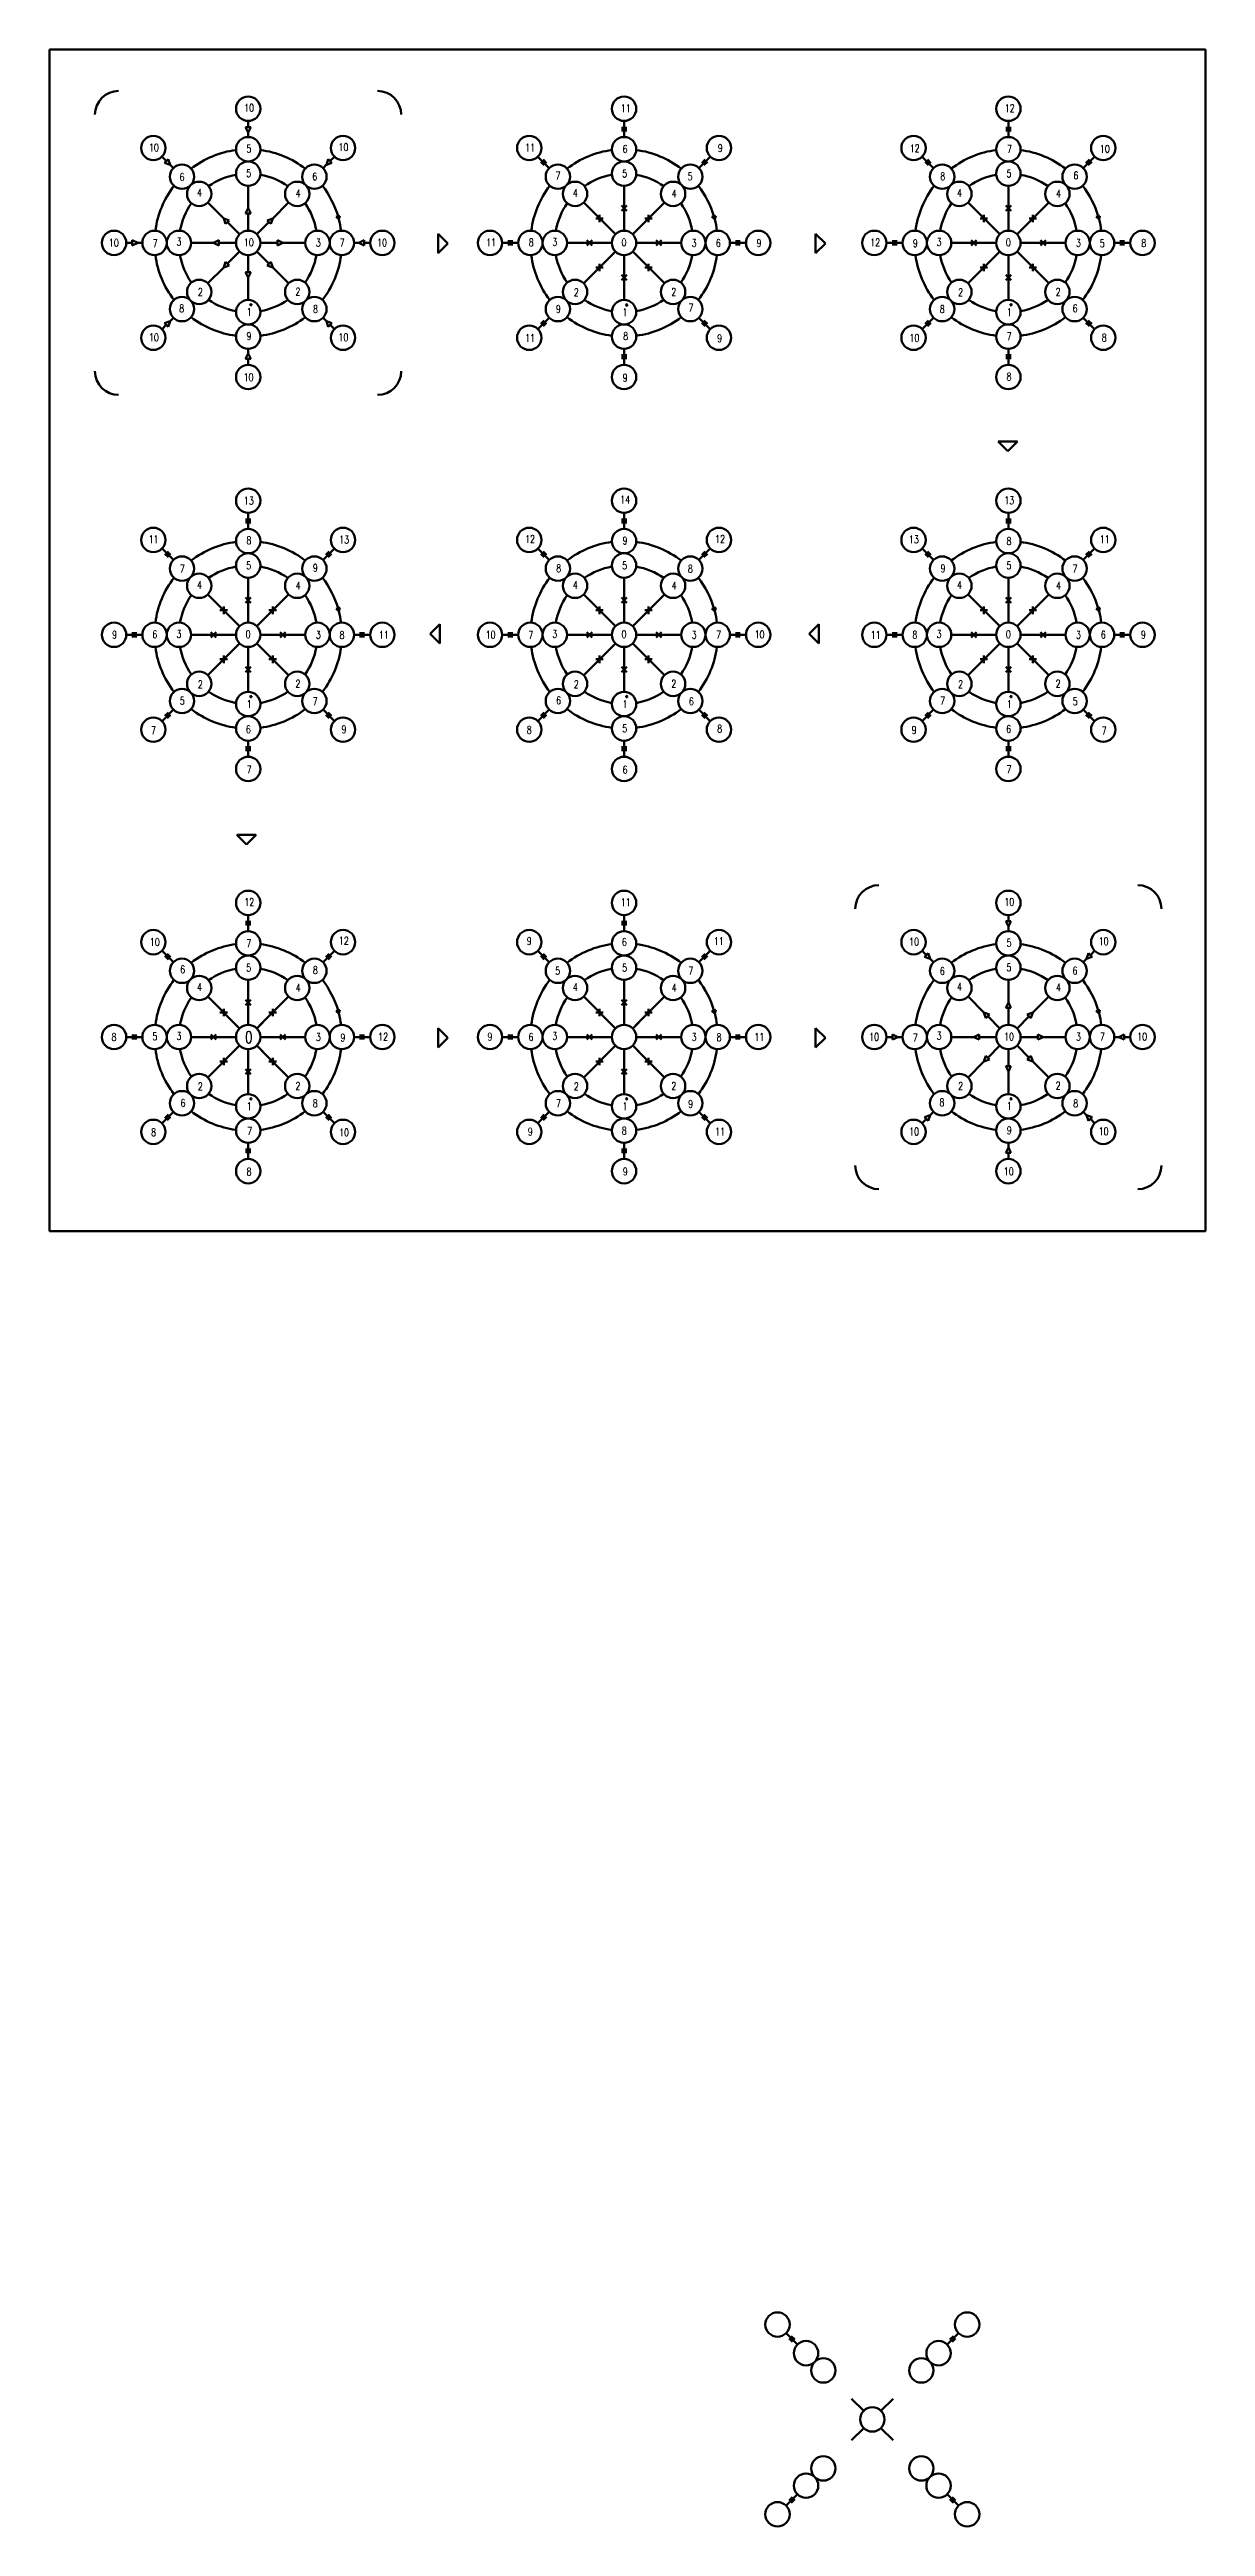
# Model space of a CAD drawing. Header units: millimetres. Extents: x 17618 to 124279, y -44229 to 16324.
# Drawn here: x 99819 to 124279, y -41595 to 10812 of the extents above; entities that cross this region are included whole.
import ezdxf

# ---------------------------------------------------------------- set-up
doc = ezdxf.new("R2010")
doc.units = ezdxf.units.MM
doc.header["$LTSCALE"] = 0.5
doc.layers.get('0').update_dxf_attribs({"lineweight": 80})
doc.styles.add('Annotative', font='romans.shx', dxfattribs={"width": 0.75})

msp = doc.modelspace()

# ---------------------------------------------------------------- texts
at = {"lineweight": 140, "style": 'Annotative', "width": 0.75}
for p in [(113323, 8047), (122042, 6629)]:
    msp.add_text('5', height=162, dxfattribs=at).set_placement(p)
at = {"width": 8576, "attachment_point": 1, "style": 'Annotative'}
for s, insert, char_height in [('10', (103937, 9660), 162.5), ('11', (111908, 9649), 162.5), ('12', (120033, 9652), 162.5), ('10', (101923, 8818), 162.5), ('5', (103985, 8796), 162), ('10', (105934, 8828), 162.5), ('11', (109882, 8818), 162.5), ('6', (111947, 8789), 162), ('9', (113959, 8808), 162), ('12', (118022, 8801), 162.5), ('7', (120079, 8792), 162), ('10', (122046, 8792), 162.5), ('6', (102571, 8196), 162), ('4', (102938, 7865), 162), ('5', (103982, 8277), 162), ('6', (105379, 8206), 162), ('7', (110527, 8225), 162), ('5', (111936, 8270), 162), ('8', (118668, 8213), 162), ('5', (120068, 8270), 162), ('6', (121485, 8228), 162), ('4', (105029, 7850), 162), ('4', (110892, 7858), 162), ('4', (112983, 7843), 162), ('4', (119024, 7858), 162), ('4', (121115, 7843), 162), ('3', (102505, 6827), 162), ('3', (110459, 6820), 162), ('0', (111923, 6813), 162), ('3', (118591, 6820), 162), ('0', (120055, 6813), 162), ('10', (101076, 6806), 162.5), ('7', (102002, 6791), 162), ('10', (103932, 6812), 162.5), ('3', (105454, 6808), 162), ('7', (105960, 6806), 162), ('10', (106750, 6809), 162.5), ('11', (109056, 6812), 162.5), ('8', (109959, 6811), 162), ('3', (113408, 6801), 162), ('6', (113917, 6797), 162), ('9', (114781, 6799), 162), ('12', (117185, 6812), 162.5), ('9', (118088, 6796), 162), ('3', (121540, 6801), 162), ('8', (122922, 6799), 162), ('2', (105023, 5773), 162), ('2', (112977, 5766), 162), ('2', (121109, 5766), 162), ('8', (102563, 5417), 162), ('2', (102959, 5764), 162), ('1', (103991, 5342), 162), ('8', (105395, 5400), 162), ('9', (110535, 5402), 162), ('2', (110913, 5757), 162), ('1', (111945, 5335), 162), ('7', (113340, 5429), 162), ('8', (118657, 5400), 162), ('2', (119045, 5757), 162), ('1', (120077, 5335), 162), ('6', (121469, 5417), 162), ('10', (101923, 4803), 162.5), ('9', (103988, 4830), 162), ('10', (105933, 4807), 162.5), ('11', (109884, 4789), 162.5), ('8', (111959, 4832), 162), ('9', (113947, 4785), 162), ('10', (118016, 4792), 162.5), ('7', (120074, 4825), 162), ('8', (122084, 4797), 162), ('10', (103926, 3959), 162.5), ('9', (111947, 3948), 162), ('8', (120070, 3974), 162), ('13', (103932, 1347), 162.5), ('14', (111896, 1369), 162.5), ('13', (120023, 1355), 162.5), ('11', (101916, 531), 162.5), ('13', (105949, 524), 162.5), ('12', (109882, 535), 162.5), ('12', (113903, 536), 162.5), ('13', (118004, 528), 162.5), ('11', (122042, 531), 162.5), ('8', (103985, 506), 162), ('9', (111946, 505), 162), ('8', (120069, 492), 162), ('7', (102576, -90), 162), ('4', (102938, -434), 162), ('5', (103982, -22), 162), ('4', (105029, -449), 162), ('9', (105392, -73), 162), ('8', (110541, -81), 162), ('4', (110892, -434), 162), ('5', (111936, -22), 162), ('4', (112983, -449), 162), ('8', (113327, -89), 162), ('9', (118675, -84), 162), ('4', (119024, -434), 162), ('5', (120068, -22), 162), ('4', (121115, -449), 162), ('7', (121466, -91), 162), ('9', (101142, -1487), 162), ('6', (101995, -1481), 162), ('3', (102505, -1472), 162), ('0', (103969, -1479), 162), ('3', (105454, -1491), 162), ('8', (105956, -1496), 162), ('11', (106786, -1490), 162.5), ('10', (109048, -1489), 162.5), ('7', (109950, -1495), 162), ('3', (110459, -1472), 162), ('0', (111923, -1479), 162), ('3', (113408, -1491), 162), ('7', (113926, -1486), 162), ('10', (114739, -1483), 162.5), ('11', (117195, -1491), 162.5), ('8', (118077, -1490), 162), ('3', (118591, -1472), 162), ('0', (120055, -1479), 162), ('3', (121540, -1491), 162), ('6', (122064, -1490), 162), ('9', (122914, -1486), 162), ('2', (102959, -2535), 162), ('2', (105023, -2526), 162), ('2', (110913, -2535), 162), ('2', (112977, -2526), 162), ('2', (119045, -2535), 162), ('2', (121109, -2526), 162), ('5', (102575, -2887), 162), ('1', (103991, -2957), 162), ('7', (105390, -2900), 162), ('6', (110539, -2879), 162), ('1', (111945, -2957), 162), ('6', (113349, -2900), 162), ('7', (118666, -2887), 162), ('1', (120077, -2957), 162), ('5', (121471, -2898), 162), ('7', (101969, -3511), 162), ('6', (103975, -3489), 162), ('9', (105999, -3490), 162), ('8', (109917, -3502), 162), ('5', (111940, -3471), 162), ('8', (113948, -3478), 162), ('9', (118062, -3504), 162), ('6', (120061, -3485), 162), ('7', (122084, -3516), 162), ('7', (103991, -4340), 162), ('6', (111946, -4344), 162), ('7', (120069, -4338), 162), ('12', (103941, -7145), 162.5), ('11', (111905, -7149), 162.5), ('10', (120023, -7142), 162.5), ('10', (101943, -7991), 162.5), ('7', (103985, -8016), 162), ('12', (105942, -7962), 162.5), ('9', (109916, -7970), 162), ('6', (111931, -7989), 162), ('11', (113876, -7971), 162.5), ('10', (118009, -7984), 162.5), ('5', (120071, -8006), 162), ('10', (122020, -7974), 162.5), ('6', (102583, -8570), 162), ('5', (103982, -8532), 162), ('8', (105392, -8585), 162), ('5', (110519, -8596), 162), ('5', (111936, -8532), 162), ('7', (113336, -8598), 162), ('6', (118657, -8606), 162), ('5', (120068, -8525), 162), ('6', (121465, -8596), 162), ('4', (102938, -8944), 162), ('4', (105029, -8959), 162), ('4', (110892, -8944), 162), ('4', (112983, -8959), 162), ('4', (119024, -8937), 162), ('4', (121115, -8952), 162), ('8', (101130, -9998), 162), ('5', (101996, -9989), 162), ('3', (102505, -9982), 162), ('0', (103955, -9962), 250), ('3', (105454, -10001), 162), ('9', (105974, -10012), 162), ('12', (106773, -9994), 162.5), ('9', (109087, -9993), 162), ('6', (109953, -10000), 162), ('3', (110459, -9982), 162), ('3', (113408, -10001), 162), ('8', (113935, -10005), 162), ('11', (114734, -10001), 162.5), ('10', (117162, -9996), 162.5), ('7', (118088, -10011), 162), ('3', (118591, -9975), 162), ('10', (120018, -9990), 162.5), ('3', (121540, -9994), 162), ('7', (122046, -9996), 162), ('10', (122836, -9993), 162.5), ('6', (102591, -11396), 162), ('2', (102959, -11045), 162), ('1', (103991, -11467), 162), ('2', (105023, -11036), 162), ('8', (105389, -11405), 162), ('7', (110537, -11403), 162), ('2', (110913, -11045), 162), ('1', (111945, -11467), 162), ('2', (112977, -11036), 162), ('9', (113334, -11415), 162), ('8', (118649, -11385), 162), ('2', (119045, -11038), 162), ('1', (120077, -11460), 162), ('2', (121109, -11029), 162), ('8', (121481, -11403), 162), ('8', (101968, -12014), 162), ('7', (104003, -11989), 162), ('10', (105946, -12020), 162.5), ('9', (109940, -12001), 162), ('8', (111927, -11982), 162), ('11', (113903, -12003), 162.5), ('10', (118009, -11999), 162.5), ('9', (120074, -11972), 162), ('10', (122019, -11995), 162.5), ('8', (103989, -12851), 162), ('9', (111950, -12845), 162), ('10', (120012, -12843), 162.5)]:
    msp.add_mtext(s, dxfattribs=dict(at, insert=insert, char_height=char_height))

# ---------------------------------------------------------------- linework, layer by layer
for p, q in [((104078, 9173), (103968, 9173)), ((104023, 9060), (103968, 9173)), ((104023, 9173), (104023, 9301)), ((104023, 9060), (104078, 9173)), ((104023, 8961), (104023, 9060)), ((111943, 9180), (111943, 9077)), ((111977, 8961), (111977, 9301)), ((112011, 9180), (112011, 9077)), ((120075, 9180), (120075, 9077)), ((120109, 8961), (120109, 9301)), ((120143, 9180), (120143, 9077)), ((102289, 8455), (102199, 8545)), ((102328, 8494), (102250, 8416)), ((102369, 8375), (102250, 8416)), ((102369, 8375), (102328, 8494)), ((105677, 8375), (105718, 8494)), ((105677, 8375), (105796, 8416)), ((105718, 8494), (105796, 8416)), ((105757, 8455), (105847, 8545)), ((110393, 8305), (110153, 8545)), ((110214, 8436), (110287, 8363)), ((110262, 8484), (110335, 8411)), ((113561, 8305), (113801, 8545)), ((113692, 8484), (113619, 8411)), ((113740, 8436), (113667, 8363)), ((118525, 8305), (118285, 8545)), ((118525, 8305), (118285, 8545)), ((118346, 8436), (118419, 8363)), ((118394, 8484), (118467, 8411)), ((121693, 8305), (121933, 8545)), ((121824, 8484), (121751, 8411)), ((121872, 8436), (121799, 8363)), ((102439, 8305), (102369, 8375)), ((104023, 7454), (104023, 7929)), ((105607, 8305), (105679, 8377)), ((111977, 6979), (111977, 7929)), ((120109, 6979), (120109, 7929)), ((103505, 7239), (103169, 7575)), ((104023, 7454), (103968, 7341)), ((103968, 7341), (104078, 7341)), ((104023, 7454), (104078, 7341)), ((104023, 6979), (104023, 7341)), ((104541, 7239), (104877, 7575)), ((111795, 6903), (111123, 7575)), ((111921, 7510), (112033, 7398)), ((111921, 7398), (112033, 7510)), ((112219, 6963), (112831, 7575)), ((119927, 6903), (119255, 7575)), ((120053, 7510), (120165, 7398)), ((120053, 7398), (120165, 7510)), ((120351, 6963), (120963, 7575)), ((103505, 7239), (103623, 7198)), ((103505, 7239), (103546, 7121)), ((103623, 7198), (103546, 7121)), ((103841, 6903), (103585, 7159)), ((104205, 6903), (104461, 7159)), ((104541, 7239), (104423, 7198)), ((104500, 7121), (104423, 7198)), ((104541, 7239), (104500, 7121)), ((105882, 7270), (105961, 7296)), ((105941, 7220), (105882, 7270)), ((105961, 7296), (105941, 7220)), ((108249, 6711), (108044, 6916)), ((108044, 6916), (108044, 6506)), ((111537, 7239), (111380, 7239)), ((111459, 7318), (111459, 7161)), ((112159, 6903), (112415, 7159)), ((112574, 7239), (112417, 7239)), ((112495, 7318), (112495, 7161)), ((113836, 7270), (113915, 7296)), ((113895, 7220), (113836, 7270)), ((113915, 7296), (113895, 7220)), ((116236, 6711), (116030, 6916)), ((116030, 6916), (116030, 6506)), ((119669, 7239), (119512, 7239)), ((119591, 7318), (119591, 7161)), ((120291, 6903), (120547, 7159)), ((120706, 7239), (120549, 7239)), ((120627, 7318), (120627, 7161)), ((121968, 7270), (122047, 7296)), ((122027, 7220), (121968, 7270)), ((122047, 7296), (122027, 7220)), ((101571, 6721), (101443, 6721)), ((101684, 6721), (101571, 6776)), ((101571, 6776), (101571, 6666)), ((101684, 6721), (101571, 6666)), ((101783, 6721), (101684, 6721)), ((103290, 6721), (102815, 6721)), ((103290, 6721), (103403, 6776)), ((103290, 6721), (103403, 6666)), ((103403, 6776), (103403, 6666)), ((103765, 6721), (103403, 6721)), ((103505, 6203), (103546, 6321)), ((103623, 6244), (103546, 6321)), ((103841, 6539), (103585, 6283)), ((104023, 6463), (104023, 6101)), ((104205, 6539), (104461, 6283)), ((104281, 6721), (104643, 6721)), ((104500, 6321), (104423, 6244)), ((104541, 6203), (104500, 6321)), ((104756, 6721), (104643, 6776)), ((104643, 6776), (104643, 6666)), ((104756, 6721), (104643, 6666)), ((104756, 6721), (105231, 6721)), ((106263, 6721), (106362, 6721)), ((106362, 6721), (106475, 6776)), ((106362, 6721), (106475, 6666)), ((106475, 6776), (106475, 6666)), ((106475, 6721), (106603, 6721)), ((108249, 6711), (108044, 6506)), ((109737, 6721), (109397, 6721)), ((109518, 6755), (109621, 6755)), ((109518, 6687), (109621, 6687)), ((111719, 6721), (110769, 6721)), ((111795, 6539), (111123, 5867)), ((111188, 6777), (111300, 6665)), ((111188, 6665), (111300, 6777)), ((111977, 6463), (111977, 5513)), ((112159, 6539), (112415, 6283)), ((112235, 6721), (113185, 6721)), ((112259, 6439), (112831, 5867)), ((112654, 6777), (112766, 6665)), ((112654, 6665), (112766, 6777)), ((114217, 6721), (114557, 6721)), ((114436, 6755), (114333, 6755)), ((114436, 6687), (114333, 6687)), ((116236, 6711), (116030, 6506)), ((117869, 6721), (117529, 6721)), ((117869, 6721), (117529, 6721)), ((117650, 6755), (117753, 6755)), ((117650, 6687), (117753, 6687)), ((119851, 6721), (118901, 6721)), ((119927, 6539), (119255, 5867)), ((119320, 6777), (119432, 6665)), ((119320, 6665), (119432, 6777)), ((119927, 6539), (119671, 6283)), ((120109, 6463), (120109, 5513)), ((120291, 6539), (120547, 6283)), ((120367, 6721), (121317, 6721)), ((120391, 6439), (120963, 5867)), ((120786, 6777), (120898, 6665)), ((120786, 6665), (120898, 6777)), ((122349, 6721), (122689, 6721)), ((122349, 6721), (122689, 6721)), ((122568, 6755), (122465, 6755)), ((122568, 6687), (122465, 6687)), ((103505, 6203), (103169, 5867)), ((103505, 6203), (103623, 6244)), ((104023, 5988), (103968, 6101)), ((103968, 6101), (104078, 6101)), ((104023, 5988), (104078, 6101)), ((104023, 5988), (104023, 5513)), ((104541, 6203), (104423, 6244)), ((104541, 6203), (104877, 5867)), ((111537, 6203), (111380, 6203)), ((111459, 6281), (111459, 6124)), ((111921, 6044), (112033, 5932)), ((111921, 5932), (112033, 6044)), ((112574, 6203), (112417, 6203)), ((112495, 6281), (112495, 6124)), ((119669, 6203), (119512, 6203)), ((119591, 6281), (119591, 6124)), ((120053, 6044), (120165, 5932)), ((120053, 5932), (120165, 6044)), ((120706, 6203), (120549, 6203)), ((120627, 6281), (120627, 6124)), ((102289, 4987), (102199, 4897)), ((102369, 5067), (102250, 5026)), ((102250, 5026), (102328, 4948)), ((102369, 5067), (102328, 4948)), ((102439, 5137), (102369, 5067)), ((105607, 5137), (105677, 5067)), ((105677, 5067), (105796, 5026)), ((105677, 5067), (105718, 4948)), ((105796, 5026), (105718, 4948)), ((105757, 4987), (105847, 4897)), ((110393, 5137), (110153, 4897)), ((110214, 5006), (110287, 5079)), ((110262, 4958), (110335, 5031)), ((113561, 5137), (113801, 4897)), ((113692, 4958), (113619, 5031)), ((113740, 5006), (113667, 5079)), ((118525, 5137), (118285, 4897)), ((118525, 5137), (118285, 4897)), ((118346, 5006), (118419, 5079)), ((118394, 4958), (118467, 5031)), ((121693, 5137), (121933, 4897)), ((121693, 5137), (121933, 4897)), ((121824, 4958), (121751, 5031)), ((121872, 5006), (121799, 5079)), ((104023, 4382), (103968, 4269)), ((104078, 4269), (103968, 4269)), ((104023, 4481), (104023, 4382)), ((104023, 4382), (104078, 4269)), ((104023, 4269), (104023, 4141)), ((111943, 4262), (111943, 4365)), ((111977, 4475), (111977, 4141)), ((112011, 4262), (112011, 4365)), ((120075, 4262), (120075, 4365)), ((120109, 4475), (120109, 4141)), ((120109, 4475), (120109, 4141)), ((120143, 4262), (120143, 4365)), ((120094, 2315), (119889, 2520)), ((120300, 2520), (119889, 2520)), ((120094, 2315), (120300, 2520)), ((103989, 888), (103989, 785)), ((104023, 669), (104023, 1009)), ((104057, 888), (104057, 785)), ((111943, 888), (111943, 785)), ((111977, 669), (111977, 1009)), ((112011, 888), (112011, 785)), ((120075, 888), (120075, 785)), ((120109, 669), (120109, 1009)), ((120143, 888), (120143, 785)), ((102439, 13), (102199, 253)), ((102439, 13), (102199, 253)), ((102260, 144), (102333, 71)), ((102308, 192), (102381, 119)), ((105607, 13), (105847, 253)), ((105738, 192), (105665, 119)), ((105786, 144), (105713, 71)), ((110393, 13), (110153, 253)), ((110393, 13), (110153, 253)), ((110214, 144), (110287, 71)), ((110262, 192), (110335, 119)), ((110393, 13), (110323, 83)), ((113561, 13), (113801, 253)), ((113692, 192), (113619, 119)), ((113740, 144), (113667, 71)), ((118525, 13), (118285, 253)), ((118525, 13), (118285, 253)), ((118346, 144), (118419, 71)), ((118394, 192), (118467, 119)), ((118525, 13), (118455, 83)), ((121693, 13), (121933, 253)), ((121824, 192), (121751, 119)), ((121872, 144), (121799, 71)), ((104023, -1313), (104023, -363)), ((111977, -1313), (111977, -363)), ((120109, -1313), (120109, -363)), ((103841, -1389), (103169, -717)), ((103505, -974), (103505, -1131)), ((103967, -782), (104079, -894)), ((103967, -894), (104079, -782)), ((104265, -1329), (104877, -717)), ((104541, -974), (104541, -1131)), ((105882, -1022), (105961, -996)), ((105941, -1072), (105882, -1022)), ((105961, -996), (105941, -1072)), ((111795, -1389), (111123, -717)), ((111459, -974), (111459, -1131)), ((111921, -782), (112033, -894)), ((111921, -894), (112033, -782)), ((112219, -1329), (112831, -717)), ((112495, -974), (112495, -1131)), ((113836, -1022), (113915, -996)), ((113895, -1072), (113836, -1022)), ((113915, -996), (113895, -1072)), ((119927, -1389), (119255, -717)), ((119591, -974), (119591, -1131)), ((120053, -782), (120165, -894)), ((120053, -894), (120165, -782)), ((120351, -1329), (120963, -717)), ((120627, -974), (120627, -1131)), ((121968, -1022), (122047, -996)), ((122027, -1072), (121968, -1022)), ((122047, -996), (122027, -1072)), ((101783, -1571), (101443, -1571)), ((101783, -1571), (101443, -1571)), ((101564, -1537), (101667, -1537)), ((103765, -1571), (102815, -1571)), ((103234, -1515), (103346, -1627)), ((103234, -1627), (103346, -1515)), ((103583, -1053), (103426, -1053)), ((104205, -1389), (104461, -1133)), ((104281, -1571), (105231, -1571)), ((104620, -1053), (104463, -1053)), ((104700, -1515), (104812, -1627)), ((104700, -1627), (104812, -1515)), ((106263, -1571), (106603, -1571)), ((106263, -1571), (106603, -1571)), ((106482, -1537), (106379, -1537)), ((107875, -1553), (108080, -1347)), ((107875, -1553), (108080, -1758)), ((108080, -1347), (108080, -1758)), ((109737, -1571), (109397, -1571)), ((109737, -1571), (109397, -1571)), ((109518, -1537), (109621, -1537)), ((111719, -1571), (110769, -1571)), ((111188, -1515), (111300, -1627)), ((111188, -1627), (111300, -1515)), ((111537, -1053), (111380, -1053)), ((112159, -1389), (112415, -1133)), ((112235, -1571), (113185, -1571)), ((112574, -1053), (112417, -1053)), ((112654, -1515), (112766, -1627)), ((112654, -1627), (112766, -1515)), ((114217, -1571), (114557, -1571)), ((114217, -1571), (114557, -1571)), ((114436, -1537), (114333, -1537)), ((115892, -1553), (116097, -1347)), ((115892, -1553), (116097, -1758)), ((116097, -1347), (116097, -1758)), ((117869, -1571), (117529, -1571)), ((117869, -1571), (117529, -1571)), ((117650, -1537), (117753, -1537)), ((119851, -1571), (118901, -1571)), ((119320, -1515), (119432, -1627)), ((119320, -1627), (119432, -1515)), ((119669, -1053), (119512, -1053)), ((120291, -1389), (120547, -1133)), ((120367, -1571), (121317, -1571)), ((120706, -1053), (120549, -1053)), ((120786, -1515), (120898, -1627)), ((120786, -1627), (120898, -1515)), ((122349, -1571), (122689, -1571)), ((122349, -1571), (122689, -1571)), ((122568, -1537), (122465, -1537)), ((101564, -1605), (101667, -1605)), ((103841, -1753), (103169, -2425)), ((103583, -2089), (103426, -2089)), ((103505, -2011), (103505, -2168)), ((104023, -1829), (104023, -2779)), ((104205, -1753), (104461, -2009)), ((104305, -1853), (104877, -2425)), ((104620, -2089), (104463, -2089)), ((104541, -2011), (104541, -2168)), ((106482, -1605), (106379, -1605)), ((109518, -1605), (109621, -1605)), ((111795, -1753), (111123, -2425)), ((111537, -2089), (111380, -2089)), ((111459, -2011), (111459, -2168)), ((111977, -1829), (111977, -2779)), ((112159, -1753), (112415, -2009)), ((112259, -1853), (112831, -2425)), ((112574, -2089), (112417, -2089)), ((112495, -2011), (112495, -2168)), ((114436, -1605), (114333, -1605)), ((117650, -1605), (117753, -1605)), ((119927, -1753), (119255, -2425)), ((119669, -2089), (119512, -2089)), ((119591, -2011), (119591, -2168)), ((120109, -1829), (120109, -2779)), ((120291, -1753), (120547, -2009)), ((120391, -1853), (120963, -2425)), ((120706, -2089), (120549, -2089)), ((120627, -2011), (120627, -2168)), ((122568, -1605), (122465, -1605)), ((103967, -2248), (104079, -2360)), ((103967, -2360), (104079, -2248)), ((111921, -2248), (112033, -2360)), ((111921, -2360), (112033, -2248)), ((120053, -2248), (120165, -2360)), ((120053, -2360), (120165, -2248)), ((102439, -3155), (102199, -3395)), ((102439, -3155), (102199, -3395)), ((102260, -3286), (102333, -3213)), ((102308, -3334), (102381, -3261)), ((102439, -3155), (102369, -3225)), ((105607, -3155), (105847, -3395)), ((105607, -3155), (105847, -3395)), ((105738, -3334), (105665, -3261)), ((105786, -3286), (105713, -3213)), ((110393, -3155), (110153, -3395)), ((110393, -3155), (110153, -3395)), ((110214, -3286), (110287, -3213)), ((110262, -3334), (110335, -3261)), ((113561, -3155), (113801, -3395)), ((113561, -3155), (113801, -3395)), ((113692, -3334), (113619, -3261)), ((113740, -3286), (113667, -3213)), ((118525, -3155), (118285, -3395)), ((118525, -3155), (118285, -3395)), ((118346, -3286), (118419, -3213)), ((118394, -3334), (118467, -3261)), ((121693, -3155), (121933, -3395)), ((121693, -3155), (121933, -3395)), ((121824, -3334), (121751, -3261)), ((121872, -3286), (121799, -3213)), ((103989, -4030), (103989, -3927)), ((104023, -3817), (104023, -4151)), ((104023, -3817), (104023, -4151)), ((104057, -4030), (104057, -3927)), ((111943, -4030), (111943, -3927)), ((111977, -3817), (111977, -4151)), ((111977, -3817), (111977, -4151)), ((112011, -4030), (112011, -3927)), ((120075, -4030), (120075, -3927)), ((120109, -3817), (120109, -4151)), ((120109, -3817), (120109, -4151)), ((120143, -4030), (120143, -3927)), ((103985, -6011), (103780, -5806)), ((104191, -5806), (103780, -5806)), ((103985, -6011), (104191, -5806)), ((103989, -7622), (103989, -7725)), ((104023, -7841), (104023, -7501)), ((104057, -7622), (104057, -7725)), ((111943, -7622), (111943, -7725)), ((111977, -7841), (111977, -7501)), ((112011, -7622), (112011, -7725)), ((120164, -7629), (120054, -7629)), ((120109, -7742), (120054, -7629)), ((120109, -7629), (120109, -7501)), ((120109, -7742), (120164, -7629)), ((120109, -7841), (120109, -7742)), ((102439, -8497), (102199, -8257)), ((102439, -8497), (102199, -8257)), ((102260, -8366), (102333, -8439)), ((102308, -8318), (102381, -8391)), ((105607, -8497), (105847, -8257)), ((105738, -8318), (105665, -8391)), ((105786, -8366), (105713, -8439)), ((110393, -8497), (110153, -8257)), ((110393, -8497), (110153, -8257)), ((110214, -8366), (110287, -8439)), ((110262, -8318), (110335, -8391)), ((113561, -8497), (113801, -8257)), ((113692, -8318), (113619, -8391)), ((113740, -8366), (113667, -8439)), ((118375, -8347), (118285, -8257)), ((118414, -8308), (118336, -8386)), ((118455, -8427), (118414, -8308)), ((121763, -8427), (121804, -8308)), ((121804, -8308), (121882, -8386)), ((121843, -8347), (121933, -8257)), ((104023, -9823), (104023, -8873)), ((110393, -8497), (110323, -8427)), ((111977, -9823), (111977, -8873)), ((118455, -8427), (118336, -8386)), ((118525, -8497), (118455, -8427)), ((120109, -9348), (120109, -8873)), ((121693, -8497), (121765, -8425)), ((121763, -8427), (121882, -8386)), ((103841, -9899), (103169, -9227)), ((103967, -9292), (104079, -9404)), ((103967, -9404), (104079, -9292)), ((104265, -9839), (104877, -9227)), ((111795, -9899), (111123, -9227)), ((111921, -9292), (112033, -9404)), ((111921, -9404), (112033, -9292)), ((112219, -9839), (112831, -9227)), ((119591, -9563), (119255, -9227)), ((120109, -9348), (120054, -9461)), ((120109, -9348), (120164, -9461)), ((120627, -9563), (120963, -9227)), ((103583, -9563), (103426, -9563)), ((103505, -9484), (103505, -9641)), ((104205, -9899), (104461, -9643)), ((104620, -9563), (104463, -9563)), ((104541, -9484), (104541, -9641)), ((105882, -9532), (105961, -9506)), ((105941, -9582), (105882, -9532)), ((105961, -9506), (105941, -9582)), ((108044, -9895), (108044, -10306)), ((108249, -10100), (108044, -9895)), ((111537, -9563), (111380, -9563)), ((111459, -9484), (111459, -9641)), ((112159, -9899), (112415, -9643)), ((112574, -9563), (112417, -9563)), ((112495, -9484), (112495, -9641)), ((113836, -9532), (113915, -9506)), ((113895, -9582), (113836, -9532)), ((113915, -9506), (113895, -9582)), ((116030, -9895), (116030, -10306)), ((116236, -10100), (116030, -9895)), ((119591, -9563), (119709, -9604)), ((119591, -9563), (119632, -9681)), ((119709, -9604), (119632, -9681)), ((119927, -9899), (119671, -9643)), ((120054, -9461), (120164, -9461)), ((120109, -9823), (120109, -9461)), ((120291, -9899), (120547, -9643)), ((120627, -9563), (120509, -9604)), ((120586, -9681), (120509, -9604)), ((120627, -9563), (120586, -9681)), ((121968, -9532), (122047, -9506)), ((122027, -9582), (121968, -9532)), ((122047, -9506), (122027, -9582)), ((101783, -10081), (101443, -10081)), ((101783, -10081), (101443, -10081)), ((101564, -10047), (101667, -10047)), ((101564, -10115), (101667, -10115)), ((103765, -10081), (102815, -10081)), ((103841, -10263), (103169, -10935)), ((103234, -10025), (103346, -10137)), ((103234, -10137), (103346, -10025)), ((104023, -10339), (104023, -11289)), ((104205, -10263), (104461, -10519)), ((104281, -10081), (105231, -10081)), ((104305, -10363), (104877, -10935)), ((104700, -10025), (104812, -10137)), ((104700, -10137), (104812, -10025)), ((106263, -10081), (106603, -10081)), ((106263, -10081), (106603, -10081)), ((106482, -10047), (106379, -10047)), ((106482, -10115), (106379, -10115)), ((108249, -10100), (108044, -10306)), ((109737, -10081), (109397, -10081)), ((109737, -10081), (109397, -10081)), ((109518, -10047), (109621, -10047)), ((109518, -10115), (109621, -10115)), ((111719, -10081), (110769, -10081)), ((111795, -10263), (111123, -10935)), ((111188, -10025), (111300, -10137)), ((111188, -10137), (111300, -10025)), ((111977, -10339), (111977, -11289)), ((112159, -10263), (112415, -10519)), ((112235, -10081), (113185, -10081)), ((112259, -10363), (112831, -10935)), ((112654, -10025), (112766, -10137)), ((112654, -10137), (112766, -10025)), ((114217, -10081), (114557, -10081)), ((114217, -10081), (114557, -10081)), ((114436, -10047), (114333, -10047)), ((114436, -10115), (114333, -10115)), ((116236, -10100), (116030, -10306)), ((117657, -10081), (117529, -10081)), ((117770, -10081), (117657, -10026)), ((117657, -10026), (117657, -10136)), ((117770, -10081), (117657, -10136)), ((117869, -10081), (117770, -10081)), ((119376, -10081), (118901, -10081)), ((119376, -10081), (119489, -10026)), ((119376, -10081), (119489, -10136)), ((119489, -10026), (119489, -10136)), ((119851, -10081), (119489, -10081)), ((119591, -10599), (119632, -10481)), ((119709, -10558), (119632, -10481)), ((119927, -10263), (119671, -10519)), ((120109, -10339), (120109, -10701)), ((120291, -10263), (120547, -10519)), ((120367, -10081), (120729, -10081)), ((120586, -10481), (120509, -10558)), ((120627, -10599), (120586, -10481)), ((120842, -10081), (120729, -10026)), ((120729, -10026), (120729, -10136)), ((120842, -10081), (120729, -10136)), ((120842, -10081), (121317, -10081)), ((122349, -10081), (122448, -10081)), ((122448, -10081), (122561, -10026)), ((122448, -10081), (122561, -10136)), ((122561, -10026), (122561, -10136)), ((122561, -10081), (122689, -10081)), ((103583, -10599), (103426, -10599)), ((103505, -10521), (103505, -10678)), ((103967, -10758), (104079, -10870)), ((103967, -10870), (104079, -10758)), ((104620, -10599), (104463, -10599)), ((104541, -10521), (104541, -10678)), ((111537, -10599), (111380, -10599)), ((111459, -10521), (111459, -10678)), ((111921, -10758), (112033, -10870)), ((111921, -10870), (112033, -10758)), ((112574, -10599), (112417, -10599)), ((112495, -10521), (112495, -10678)), ((119591, -10599), (119255, -10935)), ((119591, -10599), (119709, -10558)), ((120109, -10814), (120054, -10701)), ((120054, -10701), (120164, -10701)), ((120109, -10814), (120164, -10701)), ((120109, -10814), (120109, -11289)), ((120627, -10599), (120509, -10558)), ((120627, -10599), (120963, -10935)), ((102439, -11665), (102199, -11905)), ((102439, -11665), (102199, -11905)), ((102260, -11796), (102333, -11723)), ((102308, -11844), (102381, -11771)), ((105607, -11665), (105847, -11905)), ((105607, -11665), (105847, -11905)), ((105738, -11844), (105665, -11771)), ((105786, -11796), (105713, -11723)), ((110393, -11665), (110153, -11905)), ((110393, -11665), (110153, -11905)), ((110214, -11796), (110287, -11723)), ((110262, -11844), (110335, -11771)), ((113561, -11665), (113801, -11905)), ((113561, -11665), (113801, -11905)), ((113692, -11844), (113619, -11771)), ((113740, -11796), (113667, -11723)), ((118375, -11815), (118285, -11905)), ((118455, -11735), (118336, -11776)), ((118336, -11776), (118414, -11854)), ((118455, -11735), (118414, -11854)), ((118525, -11665), (118455, -11735)), ((121693, -11665), (121763, -11735)), ((121763, -11735), (121882, -11776)), ((121763, -11735), (121804, -11854)), ((121882, -11776), (121804, -11854)), ((121843, -11815), (121933, -11905)), ((103989, -12540), (103989, -12437)), ((104023, -12327), (104023, -12661)), ((104023, -12327), (104023, -12661)), ((104057, -12540), (104057, -12437)), ((111943, -12540), (111943, -12437)), ((111977, -12327), (111977, -12661)), ((111977, -12327), (111977, -12661)), ((112011, -12540), (112011, -12437)), ((120109, -12420), (120054, -12533)), ((120164, -12533), (120054, -12533)), ((120109, -12321), (120109, -12420)), ((120109, -12420), (120164, -12533)), ((120109, -12533), (120109, -12661)), ((115646, -37746), (115405, -37506)), ((115467, -37615), (115540, -37688)), ((115515, -37567), (115588, -37640)), ((118814, -37746), (119054, -37506)), ((118945, -37567), (118872, -37640)), ((118993, -37615), (118920, -37688)), ((117047, -39148), (116791, -38892)), ((117412, -39148), (117668, -38892)), ((117047, -39513), (116791, -39769)), ((117412, -39513), (117668, -39769)), ((115646, -40914), (115405, -41155)), ((115467, -41045), (115540, -40972)), ((115515, -41093), (115588, -41020)), ((118814, -40914), (119054, -41155)), ((118945, -41093), (118872, -41020)), ((118993, -41045), (118920, -40972))]:
    msp.add_line(p, q)
msp.add_lwpolyline([(99819, 10812), (124279, 10812), (124279, -14188), (99819, -14188)], close=True)
for centre, radius in [((104023, 9559), 258), ((111977, 9559), 258), ((120109, 9559), 258), ((102016, 8728), 258), ((104023, 8703), 258), ((106030, 8728), 258), ((109970, 8728), 258), ((111977, 8703), 258), ((113984, 8728), 258), ((118102, 8728), 258), ((120109, 8703), 258), ((122116, 8728), 258), ((104023, 8187), 258), ((111977, 8187), 258), ((120109, 8187), 258), ((102622, 8122), 258), ((102986, 7758), 258), ((105060, 7758), 258), ((105424, 8122), 258), ((110576, 8122), 258), ((110940, 7758), 258), ((113014, 7758), 258), ((113378, 8122), 258), ((118708, 8122), 258), ((119072, 7758), 258), ((121146, 7758), 258), ((121510, 8122), 258), ((101185, 6721), 258), ((102041, 6721), 258), ((102557, 6721), 258), ((104023, 6721), 258), ((105489, 6721), 258), ((106005, 6721), 258), ((106861, 6721), 258), ((109139, 6721), 258), ((109995, 6721), 258), ((110511, 6721), 258), ((111977, 6721), 258), ((113443, 6721), 258), ((113959, 6721), 258), ((114815, 6721), 258), ((117271, 6721), 258), ((118127, 6721), 258), ((118643, 6721), 258), ((120109, 6721), 258), ((121575, 6721), 258), ((122091, 6721), 258), ((122947, 6721), 258), ((102986, 5684), 258), ((105060, 5684), 258), ((110940, 5684), 258), ((113014, 5684), 258), ((119072, 5684), 258), ((121146, 5684), 258), ((102622, 5320), 258), ((104023, 5255), 258), ((104080, 5413), 14.4), ((105424, 5320), 258), ((110576, 5320), 258), ((111977, 5255), 258), ((112034, 5407), 14.4), ((113378, 5320), 258), ((118708, 5320), 258), ((120109, 5255), 258), ((120166, 5413), 14.4), ((120166, 5413), 14.4), ((121510, 5320), 258), ((102016, 4714), 258), ((104023, 4739), 258), ((106030, 4714), 258), ((109970, 4714), 258), ((111977, 4739), 258), ((113984, 4714), 258), ((118102, 4714), 258), ((120109, 4739), 258), ((122116, 4714), 258), ((104023, 3883), 258), ((111977, 3883), 258), ((120109, 3883), 258), ((104023, 1267), 258), ((111977, 1267), 258), ((120109, 1267), 258), ((102016, 436), 258), ((104023, 411), 258), ((106030, 436), 258), ((109970, 436), 258), ((111977, 411), 258), ((113984, 436), 258), ((118102, 436), 258), ((120109, 411), 258), ((122116, 436), 258), ((102622, -170), 258), ((104023, -105), 258), ((105424, -170), 258), ((110576, -170), 258), ((111977, -105), 258), ((113378, -170), 258), ((118708, -170), 258), ((120109, -105), 258), ((121510, -170), 258), ((102986, -534), 258), ((105060, -534), 258), ((110940, -534), 258), ((113014, -534), 258), ((119072, -534), 258), ((121146, -534), 258), ((101185, -1571), 258), ((102041, -1571), 258), ((102557, -1571), 258), ((104023, -1571), 258), ((105489, -1571), 258), ((106005, -1571), 258), ((106861, -1571), 258), ((109139, -1571), 258), ((109995, -1571), 258), ((110511, -1571), 258), ((111977, -1571), 258), ((113443, -1571), 258), ((113959, -1571), 258), ((114815, -1571), 258), ((117271, -1571), 258), ((118127, -1571), 258), ((118643, -1571), 258), ((120109, -1571), 258), ((121575, -1571), 258), ((122091, -1571), 258), ((122947, -1571), 258), ((102986, -2608), 258), ((105060, -2608), 258), ((110940, -2608), 258), ((113014, -2608), 258), ((119072, -2608), 258), ((121146, -2608), 258), ((102622, -2972), 258), ((104023, -3037), 258), ((104080, -2879), 14.4), ((105424, -2972), 258), ((110576, -2972), 258), ((111977, -3037), 258), ((112034, -2879), 14.4), ((113378, -2972), 258), ((118708, -2972), 258), ((120109, -3037), 258), ((120166, -2879), 14.4), ((121510, -2972), 258), ((102016, -3578), 258), ((104023, -3553), 258), ((106030, -3578), 258), ((109970, -3578), 258), ((111977, -3553), 258), ((113984, -3578), 258), ((118102, -3578), 258), ((120109, -3553), 258), ((122116, -3578), 258), ((104023, -4409), 258), ((111977, -4409), 258), ((120109, -4409), 258), ((104023, -7243), 258), ((111977, -7243), 258), ((120109, -7243), 258), ((102016, -8074), 258), ((104023, -8099), 258), ((106030, -8074), 258), ((109970, -8074), 258), ((111977, -8099), 258), ((113984, -8074), 258), ((118102, -8074), 258), ((120109, -8099), 258), ((122116, -8074), 258), ((104023, -8615), 258), ((111977, -8615), 258), ((120109, -8615), 258), ((102622, -8680), 258), ((102986, -9044), 258), ((105060, -9044), 258), ((105424, -8680), 258), ((110576, -8680), 258), ((110940, -9044), 258), ((113014, -9044), 258), ((113378, -8680), 258), ((118708, -8680), 258), ((119072, -9044), 258), ((121146, -9044), 258), ((121510, -8680), 258), ((101185, -10081), 258), ((102041, -10081), 258), ((102557, -10081), 258), ((104023, -10081), 258), ((105489, -10081), 258), ((106005, -10081), 258), ((106861, -10081), 258), ((109139, -10081), 258), ((109995, -10081), 258), ((110511, -10081), 258), ((111977, -10081), 258), ((113443, -10081), 258), ((113959, -10081), 258), ((114815, -10081), 258), ((117271, -10081), 258), ((118127, -10081), 258), ((118643, -10081), 258), ((120109, -10081), 258), ((121575, -10081), 258), ((122091, -10081), 258), ((122947, -10081), 258), ((102986, -11118), 258), ((105060, -11118), 258), ((110940, -11118), 258), ((113014, -11118), 258), ((119072, -11118), 258), ((121146, -11118), 258), ((102622, -11482), 258), ((104023, -11547), 258), ((104080, -11389), 14.4), ((105424, -11482), 258), ((110576, -11482), 258), ((111977, -11547), 258), ((112034, -11389), 14.4), ((113378, -11482), 258), ((118708, -11482), 258), ((120109, -11547), 258), ((120166, -11389), 14.4), ((121510, -11482), 258), ((102016, -12088), 258), ((104023, -12063), 258), ((106030, -12088), 258), ((109970, -12088), 258), ((111977, -12063), 258), ((113984, -12088), 258), ((118102, -12088), 258), ((120109, -12063), 258), ((122116, -12088), 258), ((104023, -12919), 258), ((111977, -12919), 258), ((120109, -12919), 258), ((115223, -37323), 258), ((119237, -37323), 258), ((115828, -37929), 258), ((118631, -37929), 258), ((116193, -38294), 258), ((118266, -38294), 258), ((117230, -39330), 258), ((116193, -40367), 258), ((118266, -40367), 258), ((115828, -40732), 258), ((118631, -40732), 258), ((115223, -41337), 258), ((119237, -41337), 258)]:
    msp.add_circle(centre, radius)
for centre, radius, start, end in [((101281, 9436), 500, 90, 180), ((106760, 9436), 500, 0, 90), ((104023, 6721), 1982, 97.4636, 127.5364), ((104023, 6721), 1982, 52.4636, 82.5364), ((111977, 6721), 1982, 97.4636, 127.5364), ((111977, 6721), 1982, 52.4636, 82.5364), ((120109, 6721), 1982, 97.4636, 127.5364), ((120109, 6721), 1982, 52.4636, 82.5364), ((104023, 6721), 1982, 142.4636, 172.5364), ((104023, 6721), 1466, 100.0965, 124.9035), ((104023, 6721), 1466, 55.0965, 79.9035), ((104023, 6721), 1982, 16.4906, 37.5364), ((111977, 6721), 1982, 142.4636, 172.5364), ((111977, 6721), 1466, 100.0965, 124.9035), ((111977, 6721), 1466, 55.0965, 79.9035), ((111977, 6721), 1982, 16.4906, 37.5364), ((120109, 6721), 1982, 142.4636, 172.5364), ((120109, 6721), 1466, 100.0965, 124.9035), ((120109, 6721), 1466, 55.0965, 79.9035), ((120109, 6721), 1982, 16.4906, 37.5364), ((104023, 6721), 1466, 145.0965, 169.9035), ((104023, 6721), 1466, 10.0965, 34.9035), ((111977, 6721), 1466, 145.0965, 169.9035), ((111977, 6721), 1466, 10.0965, 34.9035), ((120109, 6721), 1466, 145.0965, 169.9035), ((120109, 6721), 1466, 10.0965, 34.9035), ((104023, 6721), 1982, 7.4636, 14.5692), ((111977, 6721), 1982, 7.4636, 14.5692), ((120109, 6721), 1982, 7.4636, 14.5692), ((104023, 6721), 1982, 187.4636, 217.5364), ((104023, 6721), 1466, 190.0965, 214.9035), ((104023, 6721), 1466, 325.0965, 349.9035), ((104023, 6721), 1982, 322.4636, 352.5364), ((111977, 6721), 1982, 187.4636, 217.5364), ((111977, 6721), 1466, 190.0965, 214.9035), ((111977, 6721), 1466, 325.0965, 349.9035), ((111977, 6721), 1982, 322.4636, 352.5364), ((120109, 6721), 1982, 187.4636, 217.5364), ((120109, 6721), 1466, 190.0965, 214.9035), ((120109, 6721), 1466, 325.0965, 349.9035), ((120109, 6721), 1982, 322.4636, 352.5364), ((104023, 6721), 1466, 235.0965, 259.9035), ((104023, 6721), 1466, 280.0965, 304.9035), ((111977, 6721), 1466, 235.0965, 259.9035), ((111977, 6721), 1466, 280.0965, 304.9035), ((120109, 6721), 1466, 235.0965, 259.9035), ((120109, 6721), 1466, 280.0965, 304.9035), ((104023, 6721), 1982, 232.4636, 262.5364), ((104023, 6721), 1982, 277.4636, 307.5364), ((111977, 6721), 1982, 232.4636, 262.5364), ((111977, 6721), 1982, 277.4636, 307.5364), ((120109, 6721), 1982, 232.4636, 262.5364), ((120109, 6721), 1982, 277.4636, 307.5364), ((101281, 4004), 500, 180, 270), ((106760, 4004), 500, 270, 0), ((104023, -1571), 1982, 97.4636, 127.5364), ((104023, -1571), 1982, 52.4636, 82.5364), ((111977, -1571), 1982, 97.4636, 127.5364), ((111977, -1571), 1982, 52.4636, 82.5364), ((120109, -1571), 1982, 97.4636, 127.5364), ((120109, -1571), 1982, 52.4636, 82.5364), ((104023, -1571), 1982, 142.4636, 172.5364), ((104023, -1571), 1466, 100.0965, 124.9035), ((104023, -1571), 1466, 55.0965, 79.9035), ((104023, -1571), 1982, 16.4906, 37.5364), ((111977, -1571), 1982, 142.4636, 172.5364), ((111977, -1571), 1466, 100.0965, 124.9035), ((111977, -1571), 1466, 55.0965, 79.9035), ((111977, -1571), 1982, 16.4906, 37.5364), ((120109, -1571), 1982, 142.4636, 172.5364), ((120109, -1571), 1466, 100.0965, 124.9035), ((120109, -1571), 1466, 55.0965, 79.9035), ((120109, -1571), 1982, 16.4906, 37.5364), ((104023, -1571), 1466, 145.0965, 169.9035), ((104023, -1571), 1466, 10.0965, 34.9035), ((111977, -1571), 1466, 145.0965, 169.9035), ((111977, -1571), 1466, 10.0965, 34.9035), ((120109, -1571), 1466, 145.0965, 169.9035), ((120109, -1571), 1466, 10.0965, 34.9035), ((104023, -1571), 1982, 7.4636, 14.5692), ((111977, -1571), 1982, 7.4636, 14.5692), ((120109, -1571), 1982, 7.4636, 14.5692), ((104023, -1571), 1982, 187.4636, 217.5364), ((104023, -1571), 1466, 190.0965, 214.9035), ((104023, -1571), 1466, 325.0965, 349.9035), ((104023, -1571), 1982, 322.4636, 352.5364), ((111977, -1571), 1982, 187.4636, 217.5364), ((111977, -1571), 1466, 190.0965, 214.9035), ((111977, -1571), 1466, 325.0965, 349.9035), ((111977, -1571), 1982, 322.4636, 352.5364), ((120109, -1571), 1982, 187.4636, 217.5364), ((120109, -1571), 1466, 190.0965, 214.9035), ((120109, -1571), 1466, 325.0965, 349.9035), ((120109, -1571), 1982, 322.4636, 352.5364), ((104023, -1571), 1982, 232.4636, 262.5364), ((104023, -1571), 1466, 235.0965, 259.9035), ((104023, -1571), 1466, 280.0965, 304.9035), ((104023, -1571), 1982, 277.4636, 307.5364), ((111977, -1571), 1982, 232.4636, 262.5364), ((111977, -1571), 1466, 235.0965, 259.9035), ((111977, -1571), 1466, 280.0965, 304.9035), ((111977, -1571), 1982, 277.4636, 307.5364), ((120109, -1571), 1982, 232.4636, 262.5364), ((120109, -1571), 1466, 235.0965, 259.9035), ((120109, -1571), 1466, 280.0965, 304.9035), ((120109, -1571), 1982, 277.4636, 307.5364), ((117369, -7368), 500, 90, 180), ((122848, -7368), 500, 0, 90), ((104023, -10081), 1982, 97.4636, 127.5364), ((104023, -10081), 1982, 52.4636, 82.5364), ((111977, -10081), 1982, 97.4636, 127.5364), ((111977, -10081), 1982, 52.4636, 82.5364), ((120109, -10081), 1982, 97.4636, 127.5364), ((120109, -10081), 1982, 52.4636, 82.5364), ((104023, -10081), 1982, 142.4636, 172.5364), ((104023, -10081), 1466, 100.0965, 124.9035), ((104023, -10081), 1466, 55.0965, 79.9035), ((104023, -10081), 1982, 16.4906, 37.5364), ((111977, -10081), 1982, 142.4636, 172.5364), ((111977, -10081), 1466, 100.0965, 124.9035), ((111977, -10081), 1466, 55.0965, 79.9035), ((111977, -10081), 1982, 16.4906, 37.5364), ((120109, -10081), 1982, 142.4636, 172.5364), ((120109, -10081), 1466, 100.0965, 124.9035), ((120109, -10081), 1466, 55.0965, 79.9035), ((120109, -10081), 1982, 16.4906, 37.5364), ((104023, -10081), 1466, 145.0965, 169.9035), ((104023, -10081), 1466, 10.0965, 34.9035), ((111977, -10081), 1466, 145.0965, 169.9035), ((111977, -10081), 1466, 10.0965, 34.9035), ((120109, -10081), 1466, 145.0965, 169.9035), ((120109, -10081), 1466, 10.0965, 34.9035), ((104023, -10081), 1982, 7.4636, 14.5692), ((111977, -10081), 1982, 7.4636, 14.5692), ((120109, -10081), 1982, 7.4636, 14.5692), ((104023, -10081), 1982, 187.4636, 217.5364), ((104023, -10081), 1466, 190.0965, 214.9035), ((104023, -10081), 1466, 325.0965, 349.9035), ((104023, -10081), 1982, 322.4636, 352.5364), ((111977, -10081), 1982, 187.4636, 217.5364), ((111977, -10081), 1466, 190.0965, 214.9035), ((111977, -10081), 1466, 325.0965, 349.9035), ((111977, -10081), 1982, 322.4636, 352.5364), ((120109, -10081), 1982, 187.4636, 217.5364), ((120109, -10081), 1466, 190.0965, 214.9035), ((120109, -10081), 1466, 325.0965, 349.9035), ((120109, -10081), 1982, 322.4636, 352.5364), ((104023, -10081), 1466, 235.0965, 259.9035), ((104023, -10081), 1466, 280.0965, 304.9035), ((111977, -10081), 1466, 235.0965, 259.9035), ((111977, -10081), 1466, 280.0965, 304.9035), ((120109, -10081), 1466, 235.0965, 259.9035), ((120109, -10081), 1466, 280.0965, 304.9035), ((104023, -10081), 1982, 232.4636, 262.5364), ((104023, -10081), 1982, 277.4636, 307.5364), ((111977, -10081), 1982, 232.4636, 262.5364), ((111977, -10081), 1982, 277.4636, 307.5364), ((120109, -10081), 1982, 232.4636, 262.5364), ((120109, -10081), 1982, 277.4636, 307.5364), ((117369, -12800), 500, 180, 270), ((122848, -12800), 500, 270, 0)]:
    msp.add_arc(centre, radius, start, end)

msp.set_redraw_order([(e.dxf.handle, doc.entitydb.next_handle()) for e in msp.query("TEXT MTEXT ATTDEF DIMENSION ARC_DIMENSION")])  # texts and dimensions are drawn at this point

doc.saveas('drawing.dxf')
